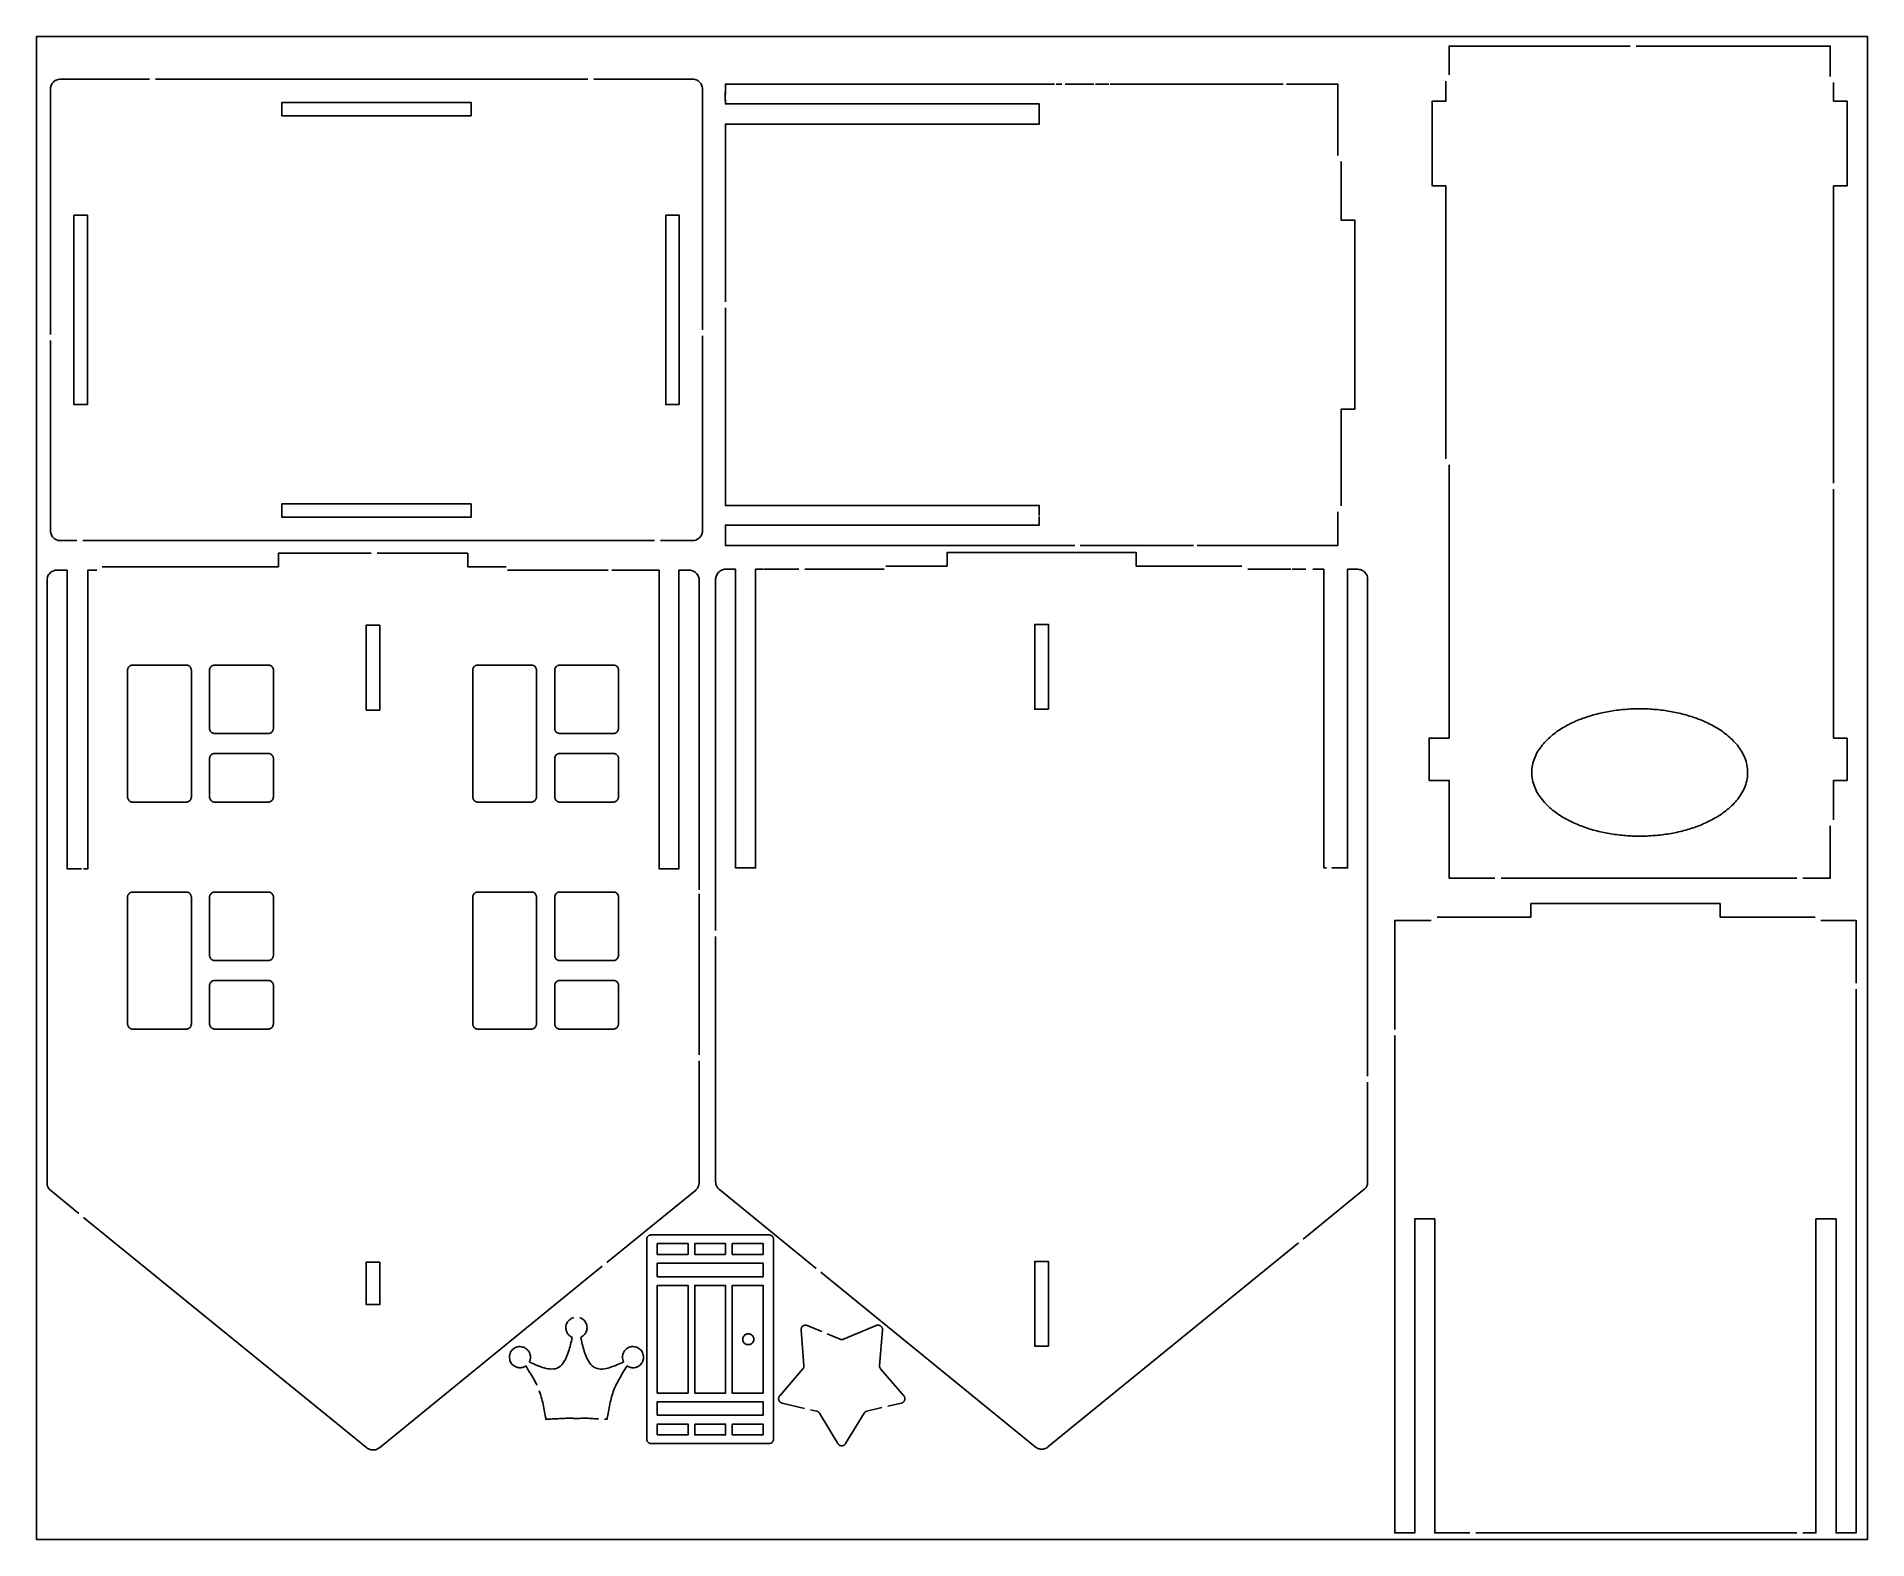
# Model space of a CAD drawing. Header units: millimetres. Extents: x 5 to 370, y 5 to 305.
import ezdxf

# ---------------------------------------------------------------- set-up
doc = ezdxf.new("R2010")
doc.units = ezdxf.units.MM
doc.layers.add('CUT', color=1, linetype='CONTINUOUS')

msp = doc.modelspace()

# ---------------------------------------------------------------- linework, layer by layer
at = {"layer": 'CUT'}
for points in [[(5, 5), (5, 304.6), (370.025, 304.6), (370.025, 5)], [(91.625, 288.775), (91.625, 291.475), (53.9, 291.475), (53.9, 288.775)], [(15.125, 268.975), (12.425, 268.975), (12.425, 231.25), (15.125, 231.25)], [(133.125, 231.25), (133.125, 268.975), (130.425, 268.975), (130.425, 231.25)], [(91.625, 211.475), (53.9, 211.475), (53.9, 208.775), (91.625, 208.775)], [(73.425, 170.325), (73.425, 187.275), (70.725, 187.275), (70.725, 170.325)], [(206.725, 170.5), (206.725, 187.425), (204.025, 187.425), (204.025, 170.5)], [(24.15, 179.3), (24.025, 179.3), (23.925, 179.275), (23.8, 179.25), (23.7, 179.225), (23.625, 179.15), (23.525, 179.1), (23.45, 179.025), (23.375, 178.95), (23.3, 178.875), (23.25, 178.775), (23.2, 178.675), (23.175, 178.575), (23.15, 178.45), (23.15, 178.35), (23.15, 178.3), (23.15, 153), (23.15, 152.9), (23.175, 152.775), (23.2, 152.675), (23.225, 152.575), (23.3, 152.475), (23.35, 152.4), (23.425, 152.3), (23.5, 152.225), (23.575, 152.175), (23.675, 152.125), (23.775, 152.075), (23.875, 152.025), (24, 152), (24.1, 152), (24.15, 152), (34.85, 152), (34.95, 152), (35.075, 152.025), (35.175, 152.05), (35.275, 152.1), (35.375, 152.15), (35.45, 152.2), (35.525, 152.275), (35.6, 152.35), (35.675, 152.45), (35.725, 152.55), (35.775, 152.65), (35.8, 152.75), (35.825, 152.85), (35.85, 152.975), (35.85, 153), (35.85, 178.3), (35.825, 178.425), (35.825, 178.525), (35.775, 178.65), (35.75, 178.75), (35.7, 178.825), (35.625, 178.925), (35.55, 179), (35.475, 179.075), (35.4, 179.15), (35.3, 179.2), (35.2, 179.25), (35.1, 179.275), (34.975, 179.3), (34.875, 179.3), (34.85, 179.3)], [(39.5, 178.3), (39.5, 166.65), (39.5, 166.55), (39.525, 166.425), (39.55, 166.325), (39.6, 166.225), (39.65, 166.125), (39.7, 166.05), (39.775, 165.95), (39.85, 165.875), (39.95, 165.825), (40.025, 165.775), (40.125, 165.725), (40.25, 165.7), (40.35, 165.675), (40.45, 165.65), (40.5, 165.65), (51.2, 165.65), (51.3, 165.675), (51.425, 165.675), (51.525, 165.7), (51.625, 165.75), (51.725, 165.8), (51.8, 165.875), (51.9, 165.95), (51.975, 166.025), (52.025, 166.1), (52.075, 166.2), (52.125, 166.3), (52.15, 166.4), (52.175, 166.5), (52.2, 166.625), (52.2, 166.65), (52.2, 178.3), (52.2, 178.425), (52.175, 178.525), (52.15, 178.65), (52.1, 178.75), (52.05, 178.825), (51.975, 178.925), (51.925, 179), (51.825, 179.075), (51.75, 179.15), (51.65, 179.2), (51.55, 179.25), (51.45, 179.275), (51.35, 179.3), (51.225, 179.3), (51.2, 179.3), (40.5, 179.3), (40.375, 179.3), (40.275, 179.275), (40.175, 179.25), (40.075, 179.225), (39.975, 179.15), (39.875, 179.1), (39.8, 179.025), (39.725, 178.95), (39.65, 178.875), (39.6, 178.775), (39.55, 178.675), (39.525, 178.575), (39.5, 178.45), (39.5, 178.35)], [(104.65, 153), (104.65, 178.3), (104.65, 178.425), (104.625, 178.525), (104.6, 178.65), (104.55, 178.75), (104.5, 178.825), (104.45, 178.925), (104.375, 179), (104.3, 179.075), (104.2, 179.15), (104.125, 179.2), (104.025, 179.25), (103.925, 179.275), (103.8, 179.3), (103.7, 179.3), (103.65, 179.3), (92.95, 179.3), (92.85, 179.3), (92.725, 179.275), (92.625, 179.25), (92.525, 179.225), (92.425, 179.15), (92.35, 179.1), (92.275, 179.025), (92.2, 178.95), (92.125, 178.875), (92.075, 178.775), (92.025, 178.675), (92, 178.575), (91.975, 178.45), (91.95, 178.35), (91.95, 178.3), (91.95, 153), (91.975, 152.9), (91.975, 152.775), (92.025, 152.675), (92.05, 152.575), (92.1, 152.475), (92.175, 152.4), (92.25, 152.3), (92.325, 152.225), (92.4, 152.175), (92.5, 152.125), (92.6, 152.075), (92.7, 152.025), (92.8, 152), (92.925, 152), (92.95, 152), (103.65, 152), (103.775, 152), (103.875, 152.025), (104, 152.05), (104.1, 152.1), (104.175, 152.15), (104.275, 152.2), (104.35, 152.275), (104.425, 152.35), (104.5, 152.45), (104.55, 152.55), (104.6, 152.65), (104.625, 152.75), (104.65, 152.85), (104.65, 152.975)], [(109.3, 165.65), (120.025, 165.65), (120.125, 165.675), (120.225, 165.675), (120.35, 165.7), (120.45, 165.75), (120.55, 165.8), (120.625, 165.875), (120.7, 165.95), (120.775, 166.025), (120.85, 166.1), (120.9, 166.2), (120.95, 166.3), (120.975, 166.4), (121, 166.5), (121.025, 166.625), (121.025, 166.65), (121.025, 178.3), (121, 178.425), (121, 178.525), (120.95, 178.65), (120.925, 178.75), (120.875, 178.825), (120.8, 178.925), (120.725, 179), (120.65, 179.075), (120.575, 179.15), (120.475, 179.2), (120.375, 179.25), (120.275, 179.275), (120.15, 179.3), (120.05, 179.3), (120.025, 179.3), (109.3, 179.3), (109.2, 179.3), (109.1, 179.275), (108.975, 179.25), (108.875, 179.225), (108.775, 179.15), (108.7, 179.1), (108.625, 179.025), (108.55, 178.95), (108.475, 178.875), (108.425, 178.775), (108.375, 178.675), (108.35, 178.575), (108.325, 178.45), (108.3, 178.35), (108.3, 178.3), (108.3, 166.65), (108.325, 166.55), (108.325, 166.425), (108.375, 166.325), (108.4, 166.225), (108.45, 166.125), (108.525, 166.05), (108.6, 165.95), (108.675, 165.875), (108.75, 165.825), (108.85, 165.775), (108.95, 165.725), (109.05, 165.7), (109.175, 165.675), (109.275, 165.65)], [(303.125, 157.9), (303.125, 157.525), (303.15, 157.15), (303.2, 156.775), (303.275, 156.4), (303.35, 156.05), (303.45, 155.675), (303.575, 155.325), (303.7, 154.975), (303.825, 154.65), (303.975, 154.325), (304.15, 154), (304.35, 153.675), (304.525, 153.35), (304.75, 153.05), (304.95, 152.75), (305.175, 152.475), (305.425, 152.175), (305.675, 151.9), (305.925, 151.625), (306.175, 151.375), (306.425, 151.125), (306.7, 150.875), (306.975, 150.625), (307.275, 150.4), (307.55, 150.175), (307.825, 149.975), (308.125, 149.75), (308.425, 149.55), (308.75, 149.35), (309.05, 149.15), (309.375, 148.95), (309.675, 148.775), (310, 148.6), (310.3, 148.425), (310.625, 148.25), (310.975, 148.1), (311.3, 147.925), (311.65, 147.775), (311.975, 147.625), (312.3, 147.5), (312.625, 147.35), (312.975, 147.225), (313.3, 147.1), (313.65, 146.975), (314, 146.85), (314.325, 146.75), (314.7, 146.625), (315.05, 146.525), (315.4, 146.425), (315.775, 146.325), (316.1, 146.25), (316.45, 146.15), (316.8, 146.075), (317.125, 146), (317.475, 145.925), (317.825, 145.85), (318.2, 145.775), (318.55, 145.725), (318.9, 145.65), (319.275, 145.6), (319.625, 145.55), (320, 145.5), (320.375, 145.45), (320.75, 145.4), (321.1, 145.375), (321.475, 145.325), (321.825, 145.3), (322.175, 145.275), (322.525, 145.25), (322.875, 145.25), (323.225, 145.225), (323.575, 145.225), (323.925, 145.2), (324.275, 145.2), (324.625, 145.2), (325, 145.2), (325.375, 145.2), (325.75, 145.225), (326.1, 145.225), (326.475, 145.25), (326.825, 145.275), (327.2, 145.3), (327.575, 145.325), (327.95, 145.35), (328.325, 145.375), (328.7, 145.425), (329.05, 145.475), (329.425, 145.525), (329.775, 145.575), (330.15, 145.625), (330.525, 145.675), (330.9, 145.75), (331.25, 145.825), (331.625, 145.875), (331.975, 145.95), (332.35, 146.05), (332.7, 146.125), (333.075, 146.225), (333.425, 146.3), (333.8, 146.4), (334.15, 146.5), (334.5, 146.6), (334.85, 146.725), (335.2, 146.85), (335.575, 146.95), (335.9, 147.075), (336.25, 147.2), (336.6, 147.35), (336.95, 147.475), (337.3, 147.625), (337.625, 147.775), (337.975, 147.925), (338.3, 148.1), (338.65, 148.25), (338.7, 148.3), (339.025, 148.45), (339.35, 148.625), (339.675, 148.825), (340, 149), (340.3, 149.2), (340.6, 149.4), (340.925, 149.6), (341.225, 149.825), (341.525, 150.025), (341.825, 150.25), (342.1, 150.5), (342.4, 150.725), (342.675, 150.975), (342.95, 151.225), (343.2, 151.475), (343.475, 151.75), (343.725, 152.025), (343.95, 152.3), (344.2, 152.6), (344.425, 152.9), (344.625, 153.2), (344.825, 153.525), (345.025, 153.825), (345.2, 154.15), (345.375, 154.5), (345.525, 154.825), (345.65, 155.175), (345.775, 155.525), (345.875, 155.9), (345.975, 156.25), (346.05, 156.625), (346.1, 157), (346.125, 157.375), (346.15, 157.725), (346.15, 157.9), (346.15, 158.275), (346.1, 158.65), (346.075, 159.025), (346, 159.375), (345.925, 159.75), (345.825, 160.125), (345.7, 160.475), (345.575, 160.8), (345.45, 161.15), (345.275, 161.475), (345.125, 161.8), (344.925, 162.125), (344.725, 162.425), (344.525, 162.75), (344.3, 163.025), (344.1, 163.325), (343.85, 163.6), (343.6, 163.875), (343.35, 164.15), (343.1, 164.425), (342.825, 164.675), (342.575, 164.9), (342.275, 165.15), (342, 165.4), (341.725, 165.6), (341.425, 165.825), (341.15, 166.05), (340.85, 166.25), (340.525, 166.45), (340.225, 166.65), (339.9, 166.85), (339.6, 167.025), (339.275, 167.2), (338.95, 167.375), (338.625, 167.525), (338.3, 167.7), (337.975, 167.85), (337.625, 168), (337.275, 168.175), (336.975, 168.3), (336.625, 168.425), (336.3, 168.55), (335.975, 168.7), (335.625, 168.8), (335.275, 168.925), (334.925, 169.05), (334.575, 169.15), (334.225, 169.25), (333.875, 169.375), (333.5, 169.475), (333.175, 169.55), (332.825, 169.65), (332.475, 169.725), (332.125, 169.8), (331.775, 169.875), (331.425, 169.95), (331.075, 170), (330.725, 170.075), (330.375, 170.125), (330, 170.2), (329.65, 170.25), (329.275, 170.3), (328.9, 170.35), (328.525, 170.375), (328.15, 170.425), (327.775, 170.45), (327.45, 170.475), (327.1, 170.5), (326.75, 170.525), (326.4, 170.55), (326.05, 170.55), (325.7, 170.575), (325.35, 170.575), (325, 170.6), (324.625, 170.6), (324.275, 170.6), (323.925, 170.575), (323.575, 170.575), (323.225, 170.55), (322.875, 170.55), (322.525, 170.525), (322.175, 170.5), (321.825, 170.475), (321.475, 170.45), (321.1, 170.425), (320.75, 170.375), (320.375, 170.35), (320, 170.3), (319.625, 170.25), (319.275, 170.2), (318.9, 170.125), (318.55, 170.075), (318.2, 170), (317.825, 169.95), (317.475, 169.875), (317.125, 169.8), (316.8, 169.725), (316.45, 169.65), (316.1, 169.55), (315.775, 169.475), (315.4, 169.375), (315.05, 169.25), (314.7, 169.15), (314.325, 169.05), (314, 168.925), (313.65, 168.8), (313.3, 168.7), (312.975, 168.55), (312.625, 168.425), (312.3, 168.3), (311.975, 168.175), (311.65, 168), (311.3, 167.85), (310.975, 167.7), (310.625, 167.525), (310.3, 167.375), (310, 167.2), (309.675, 167.025), (309.375, 166.85), (309.05, 166.65), (308.75, 166.45), (308.425, 166.25), (308.125, 166.05), (307.825, 165.825), (307.55, 165.6), (307.275, 165.4), (306.975, 165.15), (306.7, 164.9), (306.425, 164.675), (306.175, 164.425), (305.925, 164.15), (305.675, 163.875), (305.425, 163.6), (305.175, 163.325), (304.95, 163.025), (304.75, 162.75), (304.525, 162.425), (304.35, 162.125), (304.15, 161.8), (303.975, 161.475), (303.825, 161.15), (303.7, 160.8), (303.575, 160.475), (303.45, 160.125), (303.35, 159.75), (303.275, 159.375), (303.2, 159.025), (303.15, 158.65), (303.125, 158.275)], [(40.5, 161.675), (40.375, 161.675), (40.275, 161.65), (40.175, 161.625), (40.075, 161.6), (39.975, 161.525), (39.875, 161.475), (39.8, 161.4), (39.725, 161.325), (39.65, 161.25), (39.6, 161.15), (39.55, 161.05), (39.525, 160.95), (39.5, 160.825), (39.5, 160.725), (39.5, 160.675), (39.5, 153), (39.5, 152.9), (39.525, 152.775), (39.55, 152.675), (39.6, 152.575), (39.65, 152.475), (39.7, 152.4), (39.775, 152.3), (39.85, 152.225), (39.95, 152.175), (40.025, 152.125), (40.125, 152.075), (40.25, 152.025), (40.35, 152), (40.45, 152), (40.5, 152), (51.2, 152), (51.3, 152), (51.425, 152.025), (51.525, 152.05), (51.625, 152.1), (51.725, 152.15), (51.8, 152.2), (51.9, 152.275), (51.975, 152.35), (52.025, 152.45), (52.075, 152.55), (52.125, 152.65), (52.15, 152.75), (52.175, 152.85), (52.2, 152.975), (52.2, 153), (52.2, 160.675), (52.2, 160.8), (52.175, 160.9), (52.15, 161.025), (52.1, 161.125), (52.05, 161.2), (51.975, 161.3), (51.925, 161.375), (51.825, 161.45), (51.75, 161.525), (51.65, 161.575), (51.55, 161.625), (51.45, 161.65), (51.35, 161.675), (51.225, 161.675), (51.2, 161.675)], [(109.3, 152), (120.025, 152), (120.125, 152), (120.225, 152.025), (120.35, 152.05), (120.45, 152.1), (120.55, 152.15), (120.625, 152.2), (120.7, 152.275), (120.775, 152.35), (120.85, 152.45), (120.9, 152.55), (120.95, 152.65), (120.975, 152.75), (121, 152.85), (121.025, 152.975), (121.025, 153), (121.025, 160.675), (121, 160.8), (121, 160.9), (120.95, 161.025), (120.925, 161.125), (120.875, 161.2), (120.8, 161.3), (120.725, 161.375), (120.65, 161.45), (120.575, 161.525), (120.475, 161.575), (120.375, 161.625), (120.275, 161.65), (120.15, 161.675), (120.05, 161.675), (120.025, 161.675), (109.3, 161.675), (109.2, 161.675), (109.1, 161.65), (108.975, 161.625), (108.875, 161.6), (108.775, 161.525), (108.7, 161.475), (108.625, 161.4), (108.55, 161.325), (108.475, 161.25), (108.425, 161.15), (108.375, 161.05), (108.35, 160.95), (108.325, 160.825), (108.3, 160.725), (108.3, 160.675), (108.3, 153), (108.325, 152.9), (108.325, 152.775), (108.375, 152.675), (108.4, 152.575), (108.45, 152.475), (108.525, 152.4), (108.6, 152.3), (108.675, 152.225), (108.75, 152.175), (108.85, 152.125), (108.95, 152.075), (109.05, 152.025), (109.175, 152), (109.275, 152)], [(35.85, 133.05), (35.825, 133.175), (35.825, 133.275), (35.775, 133.4), (35.75, 133.5), (35.7, 133.575), (35.625, 133.675), (35.55, 133.75), (35.475, 133.825), (35.4, 133.9), (35.3, 133.95), (35.2, 134), (35.1, 134.025), (34.975, 134.05), (34.875, 134.05), (34.85, 134.05), (24.15, 134.05), (24.025, 134.05), (23.925, 134.025), (23.8, 134), (23.7, 133.95), (23.625, 133.9), (23.525, 133.85), (23.45, 133.775), (23.375, 133.7), (23.3, 133.6), (23.25, 133.525), (23.2, 133.425), (23.175, 133.325), (23.15, 133.2), (23.15, 133.1), (23.15, 133.05), (23.15, 107.75), (23.15, 107.625), (23.175, 107.525), (23.2, 107.425), (23.225, 107.325), (23.3, 107.225), (23.35, 107.125), (23.425, 107.05), (23.5, 106.975), (23.575, 106.925), (23.675, 106.85), (23.775, 106.825), (23.875, 106.775), (24, 106.75), (24.1, 106.75), (24.15, 106.75), (34.85, 106.75), (34.95, 106.75), (35.075, 106.775), (35.175, 106.8), (35.275, 106.85), (35.375, 106.9), (35.45, 106.95), (35.525, 107.025), (35.6, 107.1), (35.675, 107.2), (35.725, 107.3), (35.775, 107.4), (35.8, 107.5), (35.825, 107.6), (35.85, 107.725), (35.85, 107.75)], [(40.5, 134.05), (40.375, 134.05), (40.275, 134.025), (40.175, 134), (40.075, 133.95), (39.975, 133.9), (39.875, 133.85), (39.8, 133.775), (39.725, 133.7), (39.65, 133.6), (39.6, 133.525), (39.55, 133.425), (39.525, 133.325), (39.5, 133.2), (39.5, 133.1), (39.5, 133.05), (39.5, 121.4), (39.5, 121.3), (39.525, 121.175), (39.55, 121.075), (39.6, 120.975), (39.65, 120.875), (39.7, 120.8), (39.775, 120.7), (39.85, 120.625), (39.95, 120.575), (40.025, 120.525), (40.125, 120.475), (40.25, 120.425), (40.35, 120.425), (40.45, 120.4), (40.5, 120.4), (51.2, 120.4), (51.3, 120.4), (51.425, 120.425), (51.525, 120.45), (51.625, 120.5), (51.725, 120.55), (51.8, 120.625), (51.9, 120.675), (51.975, 120.775), (52.025, 120.85), (52.075, 120.95), (52.125, 121.05), (52.15, 121.15), (52.175, 121.25), (52.2, 121.375), (52.2, 121.4), (52.2, 133.05), (52.2, 133.175), (52.175, 133.275), (52.15, 133.4), (52.1, 133.5), (52.05, 133.575), (51.975, 133.675), (51.925, 133.75), (51.825, 133.825), (51.75, 133.9), (51.65, 133.95), (51.55, 134), (51.45, 134.025), (51.35, 134.05), (51.225, 134.05), (51.2, 134.05)], [(91.95, 107.75), (91.975, 107.625), (91.975, 107.525), (92.025, 107.425), (92.05, 107.325), (92.1, 107.225), (92.175, 107.125), (92.25, 107.05), (92.325, 106.975), (92.4, 106.925), (92.5, 106.85), (92.6, 106.825), (92.7, 106.775), (92.8, 106.75), (92.925, 106.75), (92.95, 106.75), (103.65, 106.75), (103.775, 106.75), (103.875, 106.775), (104, 106.8), (104.1, 106.85), (104.175, 106.9), (104.275, 106.95), (104.35, 107.025), (104.425, 107.1), (104.5, 107.2), (104.55, 107.3), (104.6, 107.4), (104.625, 107.5), (104.65, 107.6), (104.65, 107.725), (104.65, 107.75), (104.65, 133.05), (104.65, 133.175), (104.625, 133.275), (104.6, 133.4), (104.55, 133.5), (104.5, 133.575), (104.45, 133.675), (104.375, 133.75), (104.3, 133.825), (104.2, 133.9), (104.125, 133.95), (104.025, 134), (103.925, 134.025), (103.8, 134.05), (103.7, 134.05), (103.65, 134.05), (92.95, 134.05), (92.85, 134.05), (92.725, 134.025), (92.625, 134), (92.525, 133.95), (92.425, 133.9), (92.35, 133.85), (92.275, 133.775), (92.2, 133.7), (92.125, 133.6), (92.075, 133.525), (92.025, 133.425), (92, 133.325), (91.975, 133.2), (91.95, 133.1), (91.95, 133.05)], [(109.3, 120.4), (120.025, 120.4), (120.125, 120.4), (120.225, 120.425), (120.35, 120.45), (120.45, 120.5), (120.55, 120.55), (120.625, 120.625), (120.7, 120.675), (120.775, 120.775), (120.85, 120.85), (120.9, 120.95), (120.95, 121.05), (120.975, 121.15), (121, 121.25), (121.025, 121.375), (121.025, 121.4), (121.025, 133.05), (121, 133.175), (121, 133.275), (120.95, 133.4), (120.925, 133.5), (120.875, 133.575), (120.8, 133.675), (120.725, 133.75), (120.65, 133.825), (120.575, 133.9), (120.475, 133.95), (120.375, 134), (120.275, 134.025), (120.15, 134.05), (120.05, 134.05), (120.025, 134.05), (109.3, 134.05), (109.2, 134.05), (109.1, 134.025), (108.975, 134), (108.875, 133.95), (108.775, 133.9), (108.7, 133.85), (108.625, 133.775), (108.55, 133.7), (108.475, 133.6), (108.425, 133.525), (108.375, 133.425), (108.35, 133.325), (108.325, 133.2), (108.3, 133.1), (108.3, 133.05), (108.3, 121.4), (108.325, 121.3), (108.325, 121.175), (108.375, 121.075), (108.4, 120.975), (108.45, 120.875), (108.525, 120.8), (108.6, 120.7), (108.675, 120.625), (108.75, 120.575), (108.85, 120.525), (108.95, 120.475), (109.05, 120.425), (109.175, 120.425), (109.275, 120.4)], [(40.5, 116.425), (40.375, 116.425), (40.275, 116.4), (40.175, 116.375), (40.075, 116.325), (39.975, 116.275), (39.875, 116.225), (39.8, 116.15), (39.725, 116.075), (39.65, 115.975), (39.6, 115.9), (39.55, 115.8), (39.525, 115.7), (39.5, 115.575), (39.5, 115.475), (39.5, 115.425), (39.5, 107.75), (39.5, 107.625), (39.525, 107.525), (39.55, 107.425), (39.6, 107.325), (39.65, 107.225), (39.7, 107.125), (39.775, 107.05), (39.85, 106.975), (39.95, 106.925), (40.025, 106.85), (40.125, 106.825), (40.25, 106.775), (40.35, 106.75), (40.45, 106.75), (40.5, 106.75), (51.2, 106.75), (51.3, 106.75), (51.425, 106.775), (51.525, 106.8), (51.625, 106.85), (51.725, 106.9), (51.8, 106.95), (51.9, 107.025), (51.975, 107.1), (52.025, 107.2), (52.075, 107.3), (52.125, 107.4), (52.15, 107.5), (52.175, 107.6), (52.2, 107.725), (52.2, 107.75), (52.2, 115.425), (52.2, 115.55), (52.175, 115.65), (52.15, 115.775), (52.1, 115.875), (52.05, 115.95), (51.975, 116.05), (51.925, 116.125), (51.825, 116.2), (51.75, 116.275), (51.65, 116.325), (51.55, 116.375), (51.45, 116.4), (51.35, 116.425), (51.225, 116.425), (51.2, 116.425)], [(108.3, 107.75), (108.325, 107.625), (108.325, 107.525), (108.375, 107.425), (108.4, 107.325), (108.45, 107.225), (108.525, 107.125), (108.6, 107.05), (108.675, 106.975), (108.75, 106.925), (108.85, 106.85), (108.95, 106.825), (109.05, 106.775), (109.175, 106.75), (109.275, 106.75), (109.3, 106.75), (120.025, 106.75), (120.125, 106.75), (120.225, 106.775), (120.35, 106.8), (120.45, 106.85), (120.55, 106.9), (120.625, 106.95), (120.7, 107.025), (120.775, 107.1), (120.85, 107.2), (120.9, 107.3), (120.95, 107.4), (120.975, 107.5), (121, 107.6), (121.025, 107.725), (121.025, 107.75), (121.025, 115.425), (121, 115.55), (121, 115.65), (120.95, 115.775), (120.925, 115.875), (120.875, 115.95), (120.8, 116.05), (120.725, 116.125), (120.65, 116.2), (120.575, 116.275), (120.475, 116.325), (120.375, 116.375), (120.275, 116.4), (120.15, 116.425), (120.05, 116.425), (120.025, 116.425), (109.3, 116.425), (109.2, 116.425), (109.1, 116.4), (108.975, 116.375), (108.875, 116.325), (108.775, 116.275), (108.7, 116.225), (108.625, 116.15), (108.55, 116.075), (108.475, 115.975), (108.425, 115.9), (108.375, 115.8), (108.35, 115.7), (108.325, 115.575), (108.3, 115.475), (108.3, 115.425)], [(127.55, 65.7), (127.45, 65.7), (127.35, 65.675), (127.25, 65.65), (127.15, 65.625), (127.075, 65.575), (127, 65.525), (126.925, 65.45), (126.85, 65.375), (126.8, 65.3), (126.75, 65.225), (126.7, 65.125), (126.675, 65.025), (126.65, 64.95), (126.65, 64.825), (126.65, 64.8), (126.65, 25), (126.65, 24.9), (126.675, 24.8), (126.7, 24.7), (126.725, 24.6), (126.775, 24.525), (126.85, 24.45), (126.9, 24.375), (126.975, 24.3), (127.05, 24.25), (127.125, 24.2), (127.225, 24.15), (127.325, 24.125), (127.425, 24.1), (127.525, 24.1), (127.55, 24.1), (151.05, 24.1), (151.15, 24.1), (151.25, 24.125), (151.35, 24.15), (151.425, 24.175), (151.525, 24.225), (151.6, 24.275), (151.675, 24.35), (151.75, 24.425), (151.8, 24.5), (151.85, 24.575), (151.875, 24.675), (151.925, 24.75), (151.925, 24.85), (151.95, 24.95), (151.95, 25), (151.95, 64.8), (151.95, 64.9), (151.925, 65), (151.9, 65.1), (151.85, 65.2), (151.8, 65.275), (151.75, 65.35), (151.7, 65.425), (151.625, 65.5), (151.55, 65.55), (151.45, 65.6), (151.375, 65.65), (151.275, 65.675), (151.175, 65.7), (151.075, 65.7), (151.05, 65.7)], [(134.9, 61.8), (134.9, 63.975), (128.75, 63.975), (128.75, 61.8)], [(142.375, 61.8), (142.375, 63.975), (136.225, 63.975), (136.225, 61.8)], [(149.85, 61.8), (149.85, 63.975), (143.7, 63.975), (143.7, 61.8)], [(73.425, 60.275), (70.725, 60.275), (70.725, 51.8), (73.425, 51.8)], [(149.85, 57.362), (149.85, 60.063), (128.75, 60.063), (128.75, 57.362)], [(206.725, 43.5), (206.725, 60.425), (204.025, 60.425), (204.025, 43.5)], [(128.75, 34.175), (134.9, 34.175), (134.9, 55.625), (128.75, 55.625)], [(136.225, 34.175), (142.375, 34.175), (142.375, 55.625), (136.225, 55.625)], [(149.85, 34.175), (149.85, 55.625), (143.7, 55.625), (143.7, 34.175)], [(146.9, 43.825), (147.025, 43.825), (147.15, 43.85), (147.275, 43.875), (147.375, 43.925), (147.5, 43.975), (147.6, 44.05), (147.675, 44.125), (147.75, 44.2), (147.825, 44.3), (147.9, 44.4), (147.95, 44.5), (147.975, 44.625), (148, 44.75), (148.025, 44.875), (148.025, 44.9), (148, 45.025), (148, 45.15), (147.95, 45.25), (147.9, 45.375), (147.85, 45.475), (147.775, 45.575), (147.7, 45.65), (147.625, 45.725), (147.525, 45.8), (147.425, 45.875), (147.3, 45.925), (147.2, 45.95), (147.075, 45.975), (146.95, 45.975), (146.9, 45.975), (146.775, 45.975), (146.65, 45.95), (146.55, 45.925), (146.425, 45.875), (146.325, 45.825), (146.225, 45.75), (146.125, 45.675), (146.05, 45.6), (145.975, 45.5), (145.925, 45.4), (145.875, 45.3), (145.825, 45.175), (145.8, 45.05), (145.8, 44.925), (145.8, 44.9), (145.8, 44.775), (145.825, 44.65), (145.85, 44.55), (145.9, 44.425), (145.95, 44.325), (146.025, 44.225), (146.1, 44.15), (146.2, 44.075), (146.3, 44), (146.4, 43.925), (146.5, 43.875), (146.625, 43.85), (146.75, 43.825), (146.875, 43.825)], [(128.75, 29.737), (149.85, 29.737), (149.85, 32.437), (128.75, 32.437)], [(128.75, 25.825), (134.9, 25.825), (134.9, 28), (128.75, 28)], [(136.225, 28), (136.225, 25.825), (142.375, 25.825), (142.375, 28)], [(143.7, 28), (143.7, 25.825), (149.85, 25.825), (149.85, 28)]]:
    msp.add_lwpolyline(points, close=True, dxfattribs=at)
for points in [[(286.625, 296.95), (286.625, 302.725), (322.7, 302.725)], [(323.9, 302.725), (362.625, 302.725), (362.625, 296.625)], [(27.525, 296.125), (9.775, 296.125), (9.55, 296.1), (9.325, 296.075), (9.1, 296), (8.9, 295.925), (8.725, 295.825), (8.525, 295.7), (8.375, 295.55), (8.225, 295.4), (8.1, 295.225), (7.975, 295.05), (7.9, 294.85), (7.825, 294.625), (7.775, 294.425), (7.775, 294.175), (7.775, 294.125), (7.775, 245.225)], [(114.925, 296.125), (28.725, 296.125)], [(137.775, 246.125), (137.775, 294.125), (137.75, 294.35), (137.7, 294.575), (137.65, 294.775), (137.575, 294.975), (137.475, 295.175), (137.35, 295.35), (137.2, 295.5), (137.05, 295.65), (136.875, 295.775), (136.675, 295.9), (136.475, 295.975), (136.275, 296.05), (136.05, 296.1), (135.825, 296.125), (135.775, 296.125), (116.125, 296.125)], [(285.975, 220.425), (285.975, 274.825), (283.275, 274.825), (283.275, 291.75), (285.975, 291.75), (285.975, 295.75)], [(142.3, 291.8), (142.3, 293.55)], [(142.325, 293.15), (142.325, 295.15), (142.675, 295.15), (143.05, 295.15), (143.4, 295.15), (143.775, 295.15), (144.15, 295.15), (144.5, 295.15), (144.875, 295.15), (145.225, 295.15), (145.6, 295.15), (145.975, 295.15), (146.325, 295.15), (146.7, 295.15), (147.075, 295.15), (147.425, 295.15), (147.8, 295.15), (148.15, 295.15), (148.525, 295.15), (148.9, 295.15), (149.25, 295.15), (149.625, 295.15), (149.975, 295.15), (150.35, 295.15), (150.725, 295.15), (151.075, 295.15), (151.45, 295.15), (151.825, 295.15), (152.175, 295.15), (152.55, 295.15), (152.9, 295.15), (153.275, 295.15), (153.65, 295.15), (154, 295.15), (154.375, 295.15), (154.75, 295.15), (155.1, 295.15), (155.475, 295.15), (155.85, 295.15), (156.2, 295.15), (156.575, 295.15), (156.925, 295.15), (157.3, 295.15), (157.675, 295.15), (158.025, 295.15), (158.4, 295.15), (158.775, 295.15), (159.125, 295.15), (159.5, 295.15), (159.875, 295.15), (160.225, 295.15), (160.6, 295.15), (160.975, 295.15), (161.325, 295.15), (161.7, 295.15), (162.075, 295.15), (162.425, 295.15), (162.8, 295.15), (163.15, 295.15), (163.525, 295.15), (163.9, 295.15), (164.25, 295.15), (164.625, 295.15), (165, 295.15), (165.35, 295.15), (165.725, 295.15), (166.1, 295.15), (166.45, 295.15), (166.825, 295.15), (167.2, 295.15), (167.55, 295.15), (167.925, 295.15), (168.3, 295.15), (168.65, 295.15), (169.025, 295.15), (169.4, 295.15), (169.75, 295.15), (170.125, 295.15), (170.5, 295.15), (170.85, 295.15), (171.225, 295.15), (171.6, 295.15), (171.95, 295.15), (172.325, 295.15), (172.7, 295.15), (173.05, 295.15), (173.425, 295.15), (173.8, 295.15), (174.15, 295.15), (174.525, 295.15), (174.875, 295.15), (175.25, 295.15), (175.625, 295.15), (175.975, 295.15), (176.35, 295.15), (176.725, 295.15), (177.075, 295.15), (177.45, 295.15), (177.825, 295.15), (178.175, 295.15), (178.55, 295.15), (178.925, 295.15), (179.275, 295.15), (179.65, 295.15), (180.025, 295.15), (180.375, 295.15), (180.75, 295.15), (181.1, 295.15), (181.475, 295.15), (181.85, 295.15), (182.2, 295.15), (182.575, 295.15), (182.95, 295.15), (183.3, 295.15), (183.675, 295.15), (184.05, 295.15), (184.4, 295.15), (184.775, 295.15), (185.125, 295.15), (185.5, 295.15), (185.875, 295.15), (186.225, 295.15), (186.6, 295.15), (186.975, 295.15), (187.325, 295.15), (187.7, 295.15), (188.075, 295.15), (188.425, 295.15), (188.8, 295.15), (189.15, 295.15), (189.525, 295.15), (189.9, 295.15), (190.25, 295.15), (190.625, 295.15), (190.975, 295.15), (191.35, 295.15), (191.725, 295.15), (192.075, 295.15), (192.45, 295.15), (192.8, 295.15), (193.175, 295.15), (193.55, 295.15), (193.9, 295.15), (194.275, 295.15), (194.625, 295.15), (195, 295.15), (195.375, 295.15), (195.725, 295.15), (196.1, 295.15), (196.45, 295.15), (196.825, 295.15), (197.175, 295.15), (197.55, 295.15), (197.925, 295.15), (198.275, 295.15), (198.65, 295.15), (199, 295.15), (199.375, 295.15), (199.725, 295.15), (200.1, 295.15), (200.475, 295.15), (200.825, 295.15), (201.2, 295.15), (201.55, 295.15), (201.925, 295.15), (202.275, 295.15), (202.65, 295.15), (203, 295.15), (203.375, 295.15), (203.725, 295.15), (204.1, 295.15), (204.475, 295.15), (204.825, 295.15), (205.2, 295.15), (205.55, 295.15), (205.925, 295.15), (206.275, 295.15), (206.65, 295.15), (207, 295.15), (207.375, 295.15), (207.725, 295.15), (207.95, 295.15)], [(208.25, 295.15), (208.45, 295.15), (208.825, 295.15), (209.175, 295.15), (209.4, 295.15)], [(210.05, 295.15), (210.275, 295.15), (210.625, 295.15), (211, 295.15), (211.35, 295.15), (211.725, 295.15), (212.075, 295.15), (212.45, 295.15), (212.8, 295.15), (213.15, 295.15), (213.525, 295.15), (213.875, 295.15), (214.25, 295.15), (214.6, 295.15), (214.975, 295.15), (215.325, 295.15), (215.7, 295.15), (215.8, 295.15)], [(216.1, 295.15), (216.4, 295.15), (216.775, 295.15), (217.125, 295.15), (217.5, 295.15), (217.85, 295.15), (218.2, 295.15), (218.575, 295.15), (218.775, 295.15)], [(219.075, 295.15), (219.3, 295.15), (219.65, 295.15), (220, 295.15), (220.375, 295.15), (220.725, 295.15), (221.1, 295.15), (221.45, 295.15), (221.8, 295.15), (222.175, 295.15), (222.525, 295.15), (222.875, 295.15), (223.25, 295.15), (223.6, 295.15), (223.975, 295.15), (224.325, 295.15), (224.675, 295.15), (225.05, 295.15), (225.4, 295.15), (225.75, 295.15), (226.125, 295.15), (226.475, 295.15), (226.825, 295.15), (227.2, 295.15), (227.55, 295.15), (227.9, 295.15), (228.25, 295.15), (228.625, 295.15), (228.975, 295.15), (229.325, 295.15), (229.7, 295.15), (230.05, 295.15), (230.4, 295.15), (230.75, 295.15), (231.125, 295.15), (231.475, 295.15), (231.825, 295.15), (232.175, 295.15), (232.55, 295.15), (232.9, 295.15), (233.25, 295.15), (233.6, 295.15), (233.975, 295.15), (234.325, 295.15), (234.675, 295.15), (235.025, 295.15), (235.375, 295.15), (235.75, 295.15), (236.1, 295.15), (236.45, 295.15), (236.8, 295.15), (237.15, 295.15), (237.525, 295.15), (237.875, 295.15), (238.225, 295.15), (238.575, 295.15), (238.925, 295.15), (239.275, 295.15), (239.625, 295.15), (240, 295.15), (240.35, 295.15), (240.7, 295.15), (241.05, 295.15), (241.4, 295.15), (241.75, 295.15), (242.1, 295.15), (242.45, 295.15), (242.825, 295.15), (243.175, 295.15), (243.525, 295.15), (243.875, 295.15), (244.225, 295.15), (244.575, 295.15), (244.925, 295.15), (245.275, 295.15), (245.625, 295.15), (245.975, 295.15), (246.325, 295.15), (246.675, 295.15), (247.025, 295.15), (247.375, 295.15), (247.725, 295.15), (248.075, 295.15), (248.425, 295.15), (248.775, 295.15), (249.125, 295.15), (249.475, 295.15), (249.825, 295.15), (250.175, 295.15), (250.525, 295.15), (250.875, 295.15), (251.225, 295.15), (251.575, 295.15), (251.925, 295.15), (252.275, 295.15), (252.625, 295.15), (252.975, 295.15), (253.325, 295.15), (253.525, 295.15)], [(254.225, 295.15), (254.35, 295.15), (254.7, 295.15), (255.05, 295.15), (255.4, 295.15), (255.75, 295.15), (256.1, 295.15), (256.45, 295.15), (256.775, 295.15), (257.125, 295.15), (257.475, 295.15), (257.825, 295.15), (258.175, 295.15), (258.525, 295.15), (258.85, 295.15), (259.2, 295.15), (259.55, 295.15), (259.9, 295.15), (260.25, 295.15), (260.575, 295.15), (260.925, 295.15), (261.275, 295.15), (261.625, 295.15), (261.95, 295.15), (262.3, 295.15), (262.65, 295.15), (263, 295.15), (263.325, 295.15), (263.675, 295.15), (264.025, 295.15), (264.375, 295.15), (264.45, 295.15), (264.45, 280.9)], [(363.275, 295.425), (363.275, 291.75), (365.975, 291.75), (365.975, 274.825), (363.275, 274.825), (363.275, 215.575)], [(204.9, 289.313), (204.9, 291.174), (142.325, 291.174), (142.325, 292.012)], [(204.9, 288.1), (204.9, 289.525)], [(142.325, 251.725), (142.325, 287.15), (204.9, 287.15), (204.9, 288.175)], [(265.1, 279.7), (265.1, 268.025), (267.8, 268.025), (267.8, 230.3), (265.1, 230.3), (265.1, 211.05)], [(204.9, 210.45), (204.9, 211.15), (142.325, 211.15), (142.325, 250.525)], [(129.425, 204.125), (135.775, 204.125), (136, 204.125), (136.2, 204.175), (136.425, 204.225), (136.625, 204.325), (136.8, 204.425), (137, 204.55), (137.15, 204.675), (137.3, 204.85), (137.425, 205.025), (137.55, 205.2), (137.625, 205.4), (137.7, 205.6), (137.75, 205.825), (137.75, 206.05), (137.775, 206.125), (137.775, 244.925)], [(7.775, 244.025), (7.775, 206.125), (7.775, 205.9), (7.825, 205.675), (7.875, 205.475), (7.95, 205.25), (8.05, 205.075), (8.175, 204.9), (8.325, 204.725), (8.475, 204.575), (8.65, 204.45), (8.85, 204.35), (9.05, 204.25), (9.25, 204.175), (9.475, 204.15), (9.7, 204.125), (9.775, 204.125), (13.025, 204.125)], [(295.775, 136.85), (286.625, 136.85), (286.625, 156.3), (282.625, 156.3), (282.625, 164.75), (286.625, 164.75), (286.625, 219.225)], [(363.275, 214.375), (363.275, 164.75), (365.975, 164.75), (365.975, 156.3), (363.275, 156.3), (363.275, 148.45)], [(142.325, 206.225), (142.325, 207.232), (204.9, 207.232), (204.9, 208.925)], [(204.9, 210.525), (204.9, 209.1)], [(264.45, 209.85), (264.45, 203.15), (264.1, 203.15), (263.775, 203.15), (263.425, 203.15), (263.075, 203.15), (262.725, 203.15), (262.4, 203.15), (262.05, 203.15), (261.7, 203.15), (261.35, 203.15), (261.025, 203.15), (260.675, 203.15), (260.325, 203.15), (259.975, 203.15), (259.65, 203.15), (259.3, 203.15), (258.95, 203.15), (258.6, 203.15), (258.25, 203.15), (257.925, 203.15), (257.575, 203.15), (257.225, 203.15), (256.875, 203.15), (256.525, 203.15), (256.175, 203.15), (255.825, 203.15), (255.5, 203.15), (255.15, 203.15), (254.8, 203.15), (254.45, 203.15), (254.1, 203.15), (253.75, 203.15), (253.4, 203.15), (253.05, 203.15), (252.7, 203.15), (252.35, 203.15), (252.025, 203.15), (251.675, 203.15), (251.325, 203.15), (250.975, 203.15), (250.625, 203.15), (250.275, 203.15), (249.925, 203.15), (249.575, 203.15), (249.225, 203.15), (248.875, 203.15), (248.525, 203.15), (248.175, 203.15), (247.825, 203.15), (247.475, 203.15), (247.125, 203.15), (246.775, 203.15), (246.425, 203.15), (246.075, 203.15), (245.725, 203.15), (245.375, 203.15), (245.025, 203.15), (244.675, 203.15), (244.3, 203.15), (243.95, 203.15), (243.6, 203.15), (243.25, 203.15), (242.9, 203.15), (242.55, 203.15), (242.2, 203.15), (241.85, 203.15), (241.5, 203.15), (241.15, 203.15), (240.775, 203.15), (240.425, 203.15), (240.075, 203.15), (239.725, 203.15), (239.375, 203.15), (239.025, 203.15), (238.675, 203.15), (238.325, 203.15), (237.95, 203.15), (237.6, 203.15), (237.25, 203.15), (236.9, 203.15), (236.55, 203.15), (236.4, 203.15)], [(142.325, 204.6), (142.325, 206.15)], [(212.025, 203.15), (211.8, 203.15), (211.45, 203.15), (211.075, 203.15), (210.725, 203.15), (210.35, 203.15), (210, 203.15), (209.625, 203.15), (209.275, 203.15), (208.9, 203.15), (208.55, 203.15), (208.175, 203.15), (207.825, 203.15), (207.45, 203.15), (207.1, 203.15), (206.725, 203.15), (206.375, 203.15), (206, 203.15), (205.65, 203.15), (205.275, 203.15), (204.925, 203.15), (204.55, 203.15), (204.2, 203.15), (203.825, 203.15), (203.475, 203.15), (203.1, 203.15), (202.75, 203.15), (202.375, 203.15), (202.025, 203.15), (201.65, 203.15), (201.275, 203.15), (200.925, 203.15), (200.55, 203.15), (200.2, 203.15), (199.825, 203.15), (199.475, 203.15), (199.1, 203.15), (198.75, 203.15), (198.375, 203.15), (198, 203.15), (197.65, 203.15), (197.275, 203.15), (196.925, 203.15), (196.55, 203.15), (196.175, 203.15), (195.825, 203.15), (195.45, 203.15), (195.1, 203.15), (194.725, 203.15), (194.375, 203.15), (194, 203.15), (193.625, 203.15), (193.275, 203.15), (192.9, 203.15), (192.55, 203.15), (192.175, 203.15), (191.8, 203.15), (191.45, 203.15), (191.075, 203.15), (190.725, 203.15), (190.35, 203.15), (189.975, 203.15), (189.625, 203.15), (189.25, 203.15), (188.875, 203.15), (188.525, 203.15), (188.15, 203.15), (187.8, 203.15), (187.425, 203.15), (187.05, 203.15), (186.7, 203.15), (186.325, 203.15), (185.975, 203.15), (185.6, 203.15), (185.225, 203.15), (184.875, 203.15), (184.5, 203.15), (184.125, 203.15), (183.775, 203.15), (183.4, 203.15), (183.025, 203.15), (182.675, 203.15), (182.3, 203.15), (181.95, 203.15), (181.575, 203.15), (181.2, 203.15), (180.85, 203.15), (180.475, 203.15), (180.1, 203.15), (179.75, 203.15), (179.375, 203.15), (179, 203.15), (178.65, 203.15), (178.275, 203.15), (177.9, 203.15), (177.55, 203.15), (177.175, 203.15), (176.825, 203.15), (176.45, 203.15), (176.075, 203.15), (175.725, 203.15), (175.35, 203.15), (174.975, 203.15), (174.625, 203.15), (174.25, 203.15), (173.875, 203.15), (173.525, 203.15), (173.15, 203.15), (172.775, 203.15), (172.425, 203.15), (172.05, 203.15), (171.675, 203.15), (171.325, 203.15), (170.95, 203.15), (170.575, 203.15), (170.225, 203.15), (169.85, 203.15), (169.475, 203.15), (169.125, 203.15), (168.75, 203.15), (168.375, 203.15), (168.025, 203.15), (167.65, 203.15), (167.275, 203.15), (166.925, 203.15), (166.55, 203.15), (166.175, 203.15), (165.825, 203.15), (165.45, 203.15), (165.1, 203.15), (164.725, 203.15), (164.35, 203.15), (164, 203.15), (163.625, 203.15), (163.25, 203.15), (162.9, 203.15), (162.525, 203.15), (162.15, 203.15), (161.8, 203.15), (161.425, 203.15), (161.05, 203.15), (160.7, 203.15), (160.325, 203.15), (159.95, 203.15), (159.6, 203.15), (159.225, 203.15), (158.85, 203.15), (158.5, 203.15), (158.125, 203.15), (157.75, 203.15), (157.4, 203.15), (157.025, 203.15), (156.675, 203.15), (156.3, 203.15), (155.925, 203.15), (155.575, 203.15), (155.2, 203.15), (154.825, 203.15), (154.475, 203.15), (154.1, 203.15), (153.725, 203.15), (153.375, 203.15), (153, 203.15), (152.65, 203.15), (152.275, 203.15), (151.9, 203.15), (151.55, 203.15), (151.175, 203.15), (150.8, 203.15), (150.45, 203.15), (150.075, 203.15), (149.725, 203.15), (149.35, 203.15), (148.975, 203.15), (148.625, 203.15), (148.25, 203.15), (147.875, 203.15), (147.525, 203.15), (147.15, 203.15), (146.8, 203.15), (146.425, 203.15), (146.05, 203.15), (145.7, 203.15), (145.325, 203.15), (144.975, 203.15), (144.6, 203.15), (144.225, 203.15), (143.875, 203.15), (143.5, 203.15), (143.15, 203.15), (142.775, 203.15), (142.4, 203.15), (142.325, 203.15), (142.325, 204.7)], [(14.225, 204.125), (128.225, 204.125)], [(71.675, 201.6), (53.225, 201.6), (53.225, 198.9), (18.1, 198.9)], [(98.6, 198.9), (90.95, 198.9), (90.95, 201.6), (72.875, 201.6)], [(245.275, 199.05), (224.25, 199.05), (224.25, 201.75), (186.525, 201.75), (186.525, 199.05), (174.3, 199.05)], [(235.675, 203.15), (235.475, 203.15), (235.125, 203.15), (234.775, 203.15), (234.4, 203.15), (234.05, 203.15), (233.7, 203.15), (233.35, 203.15), (233, 203.15), (232.625, 203.15), (232.275, 203.15), (231.925, 203.15), (231.575, 203.15), (231.2, 203.15), (230.85, 203.15), (230.5, 203.15), (230.15, 203.15), (229.775, 203.15), (229.425, 203.15), (229.075, 203.15), (228.7, 203.15), (228.35, 203.15), (228, 203.15), (227.625, 203.15), (227.275, 203.15), (226.925, 203.15), (226.575, 203.15), (226.2, 203.15), (225.85, 203.15), (225.5, 203.15), (225.125, 203.15), (224.775, 203.15), (224.425, 203.15), (224.05, 203.15), (223.7, 203.15), (223.35, 203.15), (222.975, 203.15), (222.625, 203.15), (222.25, 203.15), (221.9, 203.15), (221.55, 203.15), (221.175, 203.15), (220.825, 203.15), (220.475, 203.15), (220.1, 203.15), (219.75, 203.15), (219.375, 203.15), (219.025, 203.15), (218.675, 203.15), (218.3, 203.15), (217.95, 203.15), (217.575, 203.15), (217.225, 203.15), (216.875, 203.15), (216.5, 203.15), (216.15, 203.15), (215.775, 203.15), (215.425, 203.15), (215.05, 203.15), (214.7, 203.15), (214.325, 203.15), (213.975, 203.15), (213.625, 203.15), (213.25, 203.15), (213.05, 203.15)], [(12.725, 138.7), (11.075, 138.7), (11.075, 198.25), (9.075, 198.25), (8.85, 198.225), (8.625, 198.2), (8.425, 198.125), (8.225, 198.05), (8.025, 197.95), (7.85, 197.825), (7.675, 197.675), (7.55, 197.525), (7.4, 197.35), (7.3, 197.15), (7.2, 196.95), (7.15, 196.75), (7.1, 196.525), (7.075, 196.3), (7.075, 196.25), (7.075, 188.975)], [(17.037, 198.25), (15.218, 198.25), (15.218, 138.7), (14.338, 138.7)], [(118.975, 198.25), (98.9, 198.25)], [(127.525, 198.25), (119.675, 198.25)], [(130.287, 138.7), (129.104, 138.7), (129.104, 198.25), (127.588, 198.25)], [(137.075, 188.375), (137.075, 196.25), (137.075, 196.475), (137.025, 196.675), (136.975, 196.9), (136.875, 197.1), (136.775, 197.3), (136.65, 197.475), (136.525, 197.625), (136.35, 197.775), (136.175, 197.9), (136, 198.025), (135.8, 198.1), (135.575, 198.175), (135.375, 198.225), (135.15, 198.25), (135.075, 198.25), (133.075, 198.25), (133.075, 138.7), (131.25, 138.7)], [(146.075, 138.875), (144.375, 138.875), (144.375, 198.4), (142.375, 198.4), (142.15, 198.4), (141.95, 198.35), (141.725, 198.3), (141.525, 198.225), (141.325, 198.1), (141.15, 197.975), (141, 197.85), (140.85, 197.675), (140.725, 197.5), (140.6, 197.325), (140.525, 197.125), (140.45, 196.925), (140.4, 196.7), (140.375, 196.475), (140.375, 196.4), (140.375, 126.375)], [(149.838, 198.4), (148.362, 198.4), (148.362, 138.875), (147.137, 138.875)], [(156.975, 198.4), (150, 198.4)], [(174, 198.4), (158.175, 198.4)], [(255.05, 198.4), (246.475, 198.4)], [(258.05, 198.4), (255.35, 198.4)], [(262.162, 138.875), (261.669, 138.875), (261.669, 198.4), (259.463, 198.4)], [(270.375, 145.725), (270.375, 196.4), (270.375, 196.625), (270.325, 196.85), (270.275, 197.075), (270.2, 197.275), (270.075, 197.45), (269.95, 197.625), (269.825, 197.8), (269.65, 197.95), (269.5, 198.075), (269.3, 198.175), (269.1, 198.275), (268.9, 198.35), (268.675, 198.375), (268.45, 198.4), (268.375, 198.4), (266.375, 198.4), (266.375, 138.875), (264.475, 138.875)], [(7.075, 189.575), (7.075, 186.45)], [(7.075, 187.775), (7.075, 76.1), (7.075, 75.975), (7.1, 75.85), (7.1, 75.725), (7.125, 75.6), (7.175, 75.5), (7.2, 75.375), (7.25, 75.275), (7.3, 75.15), (7.375, 75.05), (7.45, 74.95), (7.525, 74.85), (7.6, 74.75), (7.7, 74.675), (7.775, 74.575), (7.825, 74.55), (13.45, 69.975)], [(137.075, 188.775), (137.075, 186)], [(137.075, 134.5), (137.075, 187.175)], [(362.625, 147.25), (362.625, 136.85), (357.15, 136.85)], [(270.375, 145.85), (270.375, 144.275)], [(270.375, 97.35), (270.375, 144.525)], [(146.075, 138.875), (147.325, 138.875)], [(264.5, 138.875), (263.225, 138.875)], [(13.975, 138.7), (12.55, 138.7)], [(130.05, 138.7), (131.25, 138.7)], [(355.95, 136.85), (296.975, 136.85)], [(137.075, 101.575), (137.075, 133.7)], [(284.275, 129.05), (302.925, 129.05), (302.925, 131.75), (340.65, 131.75), (340.65, 129.05), (359.6, 129.05)], [(275.775, 106.675), (275.775, 106.775), (275.775, 107.125), (275.775, 107.475), (275.775, 107.825), (275.775, 108.175), (275.775, 108.525), (275.775, 108.875), (275.775, 109.225), (275.775, 109.575), (275.775, 109.925), (275.775, 110.3), (275.775, 110.65), (275.775, 111), (275.775, 111.35), (275.775, 111.7), (275.775, 112.05), (275.775, 112.4), (275.775, 112.75), (275.775, 113.1), (275.775, 113.45), (275.775, 113.8), (275.775, 114.15), (275.775, 114.5), (275.775, 114.825), (275.775, 115.175), (275.775, 115.525), (275.775, 115.875), (275.775, 116.225), (275.775, 116.575), (275.775, 116.925), (275.775, 117.275), (275.775, 117.625), (275.775, 117.975), (275.775, 118.325), (275.775, 118.675), (275.775, 119.025), (275.775, 119.35), (275.775, 119.7), (275.775, 120.05), (275.775, 120.4), (275.775, 120.75), (275.775, 121.1), (275.775, 121.45), (275.775, 121.775), (275.775, 122.125), (275.775, 122.475), (275.775, 122.825), (275.775, 123.175), (275.775, 123.5), (275.775, 123.85), (275.775, 124.2), (275.775, 124.55), (275.775, 124.9), (275.775, 125.225), (275.775, 125.575), (275.775, 125.925), (275.775, 126.275), (275.775, 126.6), (275.775, 126.95), (275.775, 127.3), (275.775, 127.625), (275.775, 127.975), (275.775, 128.325), (275.775, 128.4), (283.075, 128.4)], [(360.775, 128.4), (367.775, 128.4), (367.775, 128.075), (367.775, 127.725), (367.775, 127.375), (367.775, 127.05), (367.775, 126.7), (367.775, 126.35), (367.775, 126), (367.775, 125.675), (367.775, 125.325), (367.775, 124.975), (367.775, 124.625), (367.775, 124.3), (367.775, 123.95), (367.775, 123.6), (367.775, 123.25), (367.775, 122.9), (367.775, 122.575), (367.775, 122.225), (367.775, 121.875), (367.775, 121.525), (367.775, 121.175), (367.775, 120.825), (367.775, 120.5), (367.775, 120.15), (367.775, 119.8), (367.775, 119.45), (367.775, 119.1), (367.775, 118.75), (367.775, 118.4), (367.775, 118.05), (367.775, 117.725), (367.775, 117.375), (367.775, 117.025), (367.775, 116.675), (367.775, 116.325), (367.775, 115.975), (367.775, 115.875)], [(140.375, 125.175), (140.375, 76.275), (140.4, 76.15), (140.4, 76.025), (140.425, 75.9), (140.45, 75.775), (140.475, 75.65), (140.525, 75.55), (140.575, 75.425), (140.625, 75.325), (140.675, 75.225), (140.75, 75.125), (140.825, 75.025), (140.9, 74.925), (141, 74.825), (141.1, 74.75), (141.125, 74.725), (160.425, 59)], [(367.775, 114.675), (367.775, 114.575), (367.775, 114.225), (367.775, 113.875), (367.775, 113.525), (367.775, 113.175), (367.775, 112.825), (367.775, 112.475), (367.775, 112.125), (367.775, 111.775), (367.775, 111.425), (367.775, 111.075), (367.775, 110.725), (367.775, 110.375), (367.775, 110.025), (367.775, 109.675), (367.775, 109.325), (367.775, 108.975), (367.775, 108.625), (367.775, 108.275), (367.775, 107.925), (367.775, 107.575), (367.775, 107.225), (367.775, 106.875), (367.775, 106.5), (367.775, 106.15), (367.775, 105.8), (367.775, 105.45), (367.775, 105.1), (367.775, 104.75), (367.775, 104.4), (367.775, 104.05), (367.775, 103.675), (367.775, 103.325), (367.775, 102.975), (367.775, 102.625), (367.775, 102.275), (367.775, 101.925), (367.775, 101.575), (367.775, 101.2), (367.775, 100.85), (367.775, 100.5), (367.775, 100.15), (367.775, 99.8), (367.775, 99.425), (367.775, 99.075), (367.775, 98.725), (367.775, 98.375), (367.775, 98.025), (367.775, 97.65), (367.775, 97.3), (367.775, 96.95), (367.775, 96.6), (367.775, 96.225), (367.775, 95.875), (367.775, 95.525), (367.775, 95.175), (367.775, 94.8), (367.775, 94.45), (367.775, 94.1), (367.775, 93.75), (367.775, 93.375), (367.775, 93.025), (367.775, 92.675), (367.775, 92.3), (367.775, 91.95), (367.775, 91.6), (367.775, 91.25), (367.775, 90.875), (367.775, 90.525), (367.775, 90.175), (367.775, 89.8), (367.775, 89.45), (367.775, 89.1), (367.775, 88.725), (367.775, 88.375), (367.775, 88.025), (367.775, 87.65), (367.775, 87.3), (367.775, 86.95), (367.775, 86.575), (367.775, 86.225), (367.775, 85.85), (367.775, 85.5), (367.775, 85.15), (367.775, 84.775), (367.775, 84.425), (367.775, 84.075), (367.775, 83.7), (367.775, 83.35), (367.775, 82.975), (367.775, 82.625), (367.775, 82.275), (367.775, 81.9), (367.775, 81.55), (367.775, 81.175), (367.775, 80.825), (367.775, 80.45), (367.775, 80.1), (367.775, 79.75), (367.775, 79.375), (367.775, 79.025), (367.775, 78.65), (367.775, 78.3), (367.775, 77.925), (367.775, 77.575), (367.775, 77.225), (367.775, 76.85), (367.775, 76.5), (367.775, 76.125), (367.775, 75.775), (367.775, 75.4), (367.775, 75.05), (367.775, 74.675), (367.775, 74.325), (367.775, 73.95), (367.775, 73.6), (367.775, 73.225), (367.775, 72.875), (367.775, 72.5), (367.775, 72.15), (367.775, 71.775), (367.775, 71.425), (367.775, 71.05), (367.775, 70.7), (367.775, 70.325), (367.775, 69.975), (367.775, 69.6), (367.775, 69.25), (367.775, 68.875), (367.775, 68.525), (367.775, 68.15), (367.775, 67.8), (367.775, 67.425), (367.775, 67.075), (367.775, 66.7), (367.775, 66.325), (367.775, 65.975), (367.775, 65.6), (367.775, 65.25), (367.775, 64.875), (367.775, 64.525), (367.775, 64.15), (367.775, 63.8), (367.775, 63.425), (367.775, 63.05), (367.775, 62.7), (367.775, 62.325), (367.775, 61.975), (367.775, 61.6), (367.775, 61.25), (367.775, 60.875), (367.775, 60.5), (367.775, 60.15), (367.775, 59.775), (367.775, 59.425), (367.775, 59.05), (367.775, 58.7), (367.775, 58.325), (367.775, 57.95), (367.775, 57.6), (367.775, 57.225), (367.775, 56.875), (367.775, 56.5), (367.775, 56.125), (367.775, 55.775), (367.775, 55.4), (367.775, 55.05), (367.775, 54.675), (367.775, 54.3), (367.775, 53.95), (367.775, 53.575), (367.775, 53.2), (367.775, 52.85), (367.775, 52.475), (367.775, 52.125), (367.775, 51.75), (367.775, 51.375), (367.775, 51.025), (367.775, 50.65), (367.775, 50.3), (367.775, 49.925), (367.775, 49.55), (367.775, 49.2), (367.775, 48.825), (367.775, 48.45), (367.775, 48.1), (367.775, 47.725), (367.775, 47.35), (367.775, 47), (367.775, 46.625), (367.775, 46.275), (367.775, 45.9), (367.775, 45.525), (367.775, 45.175), (367.775, 44.8), (367.775, 44.425), (367.775, 44.075), (367.775, 43.7), (367.775, 43.325), (367.775, 42.975), (367.775, 42.6), (367.775, 42.225), (367.775, 41.875), (367.775, 41.5), (367.775, 41.15), (367.775, 40.775), (367.775, 40.4), (367.775, 40.05), (367.775, 39.675), (367.775, 39.3), (367.775, 38.95), (367.775, 38.575), (367.775, 38.2), (367.775, 37.85), (367.775, 37.475), (367.775, 37.1), (367.775, 36.75), (367.775, 36.375), (367.775, 36.25)], [(275.775, 34.675), (275.775, 34.825), (275.775, 35.175), (275.775, 35.55), (275.775, 35.925), (275.775, 36.275), (275.775, 36.65), (275.775, 37.025), (275.775, 37.375), (275.775, 37.75), (275.775, 38.125), (275.775, 38.475), (275.775, 38.85), (275.775, 39.225), (275.775, 39.575), (275.775, 39.95), (275.775, 40.3), (275.775, 40.675), (275.775, 41.05), (275.775, 41.4), (275.775, 41.775), (275.775, 42.15), (275.775, 42.5), (275.775, 42.875), (275.775, 43.25), (275.775, 43.6), (275.775, 43.975), (275.775, 44.35), (275.775, 44.7), (275.775, 45.075), (275.775, 45.45), (275.775, 45.8), (275.775, 46.175), (275.775, 46.525), (275.775, 46.9), (275.775, 47.275), (275.775, 47.625), (275.775, 48), (275.775, 48.375), (275.775, 48.725), (275.775, 49.1), (275.775, 49.475), (275.775, 49.825), (275.775, 50.2), (275.775, 50.55), (275.775, 50.925), (275.775, 51.3), (275.775, 51.65), (275.775, 52.025), (275.775, 52.375), (275.775, 52.75), (275.775, 53.125), (275.775, 53.475), (275.775, 53.85), (275.775, 54.225), (275.775, 54.575), (275.775, 54.95), (275.775, 55.3), (275.775, 55.675), (275.775, 56.05), (275.775, 56.4), (275.775, 56.775), (275.775, 57.125), (275.775, 57.5), (275.775, 57.875), (275.775, 58.225), (275.775, 58.6), (275.775, 58.95), (275.775, 59.325), (275.775, 59.7), (275.775, 60.05), (275.775, 60.425), (275.775, 60.775), (275.775, 61.15), (275.775, 61.5), (275.775, 61.875), (275.775, 62.25), (275.775, 62.6), (275.775, 62.975), (275.775, 63.325), (275.775, 63.7), (275.775, 64.05), (275.775, 64.425), (275.775, 64.8), (275.775, 65.15), (275.775, 65.525), (275.775, 65.875), (275.775, 66.25), (275.775, 66.6), (275.775, 66.975), (275.775, 67.325), (275.775, 67.7), (275.775, 68.05), (275.775, 68.425), (275.775, 68.775), (275.775, 69.15), (275.775, 69.525), (275.775, 69.875), (275.775, 70.25), (275.775, 70.6), (275.775, 70.975), (275.775, 71.325), (275.775, 71.7), (275.775, 72.05), (275.775, 72.425), (275.775, 72.775), (275.775, 73.15), (275.775, 73.5), (275.775, 73.875), (275.775, 74.225), (275.775, 74.6), (275.775, 74.95), (275.775, 75.3), (275.775, 75.675), (275.775, 76.025), (275.775, 76.4), (275.775, 76.75), (275.775, 77.125), (275.775, 77.475), (275.775, 77.85), (275.775, 78.2), (275.775, 78.575), (275.775, 78.925), (275.775, 79.275), (275.775, 79.65), (275.775, 80), (275.775, 80.375), (275.775, 80.725), (275.775, 81.1), (275.775, 81.45), (275.775, 81.8), (275.775, 82.175), (275.775, 82.525), (275.775, 82.9), (275.775, 83.25), (275.775, 83.6), (275.775, 83.975), (275.775, 84.325), (275.775, 84.7), (275.775, 85.05), (275.775, 85.4), (275.775, 85.775), (275.775, 86.125), (275.775, 86.5), (275.775, 86.85), (275.775, 87.2), (275.775, 87.575), (275.775, 87.925), (275.775, 88.275), (275.775, 88.65), (275.775, 89), (275.775, 89.35), (275.775, 89.725), (275.775, 90.075), (275.775, 90.425), (275.775, 90.8), (275.775, 91.15), (275.775, 91.5), (275.775, 91.85), (275.775, 92.225), (275.775, 92.575), (275.775, 92.925), (275.775, 93.3), (275.775, 93.65), (275.775, 94), (275.775, 94.35), (275.775, 94.725), (275.775, 95.075), (275.775, 95.425), (275.775, 95.8), (275.775, 96.15), (275.775, 96.5), (275.775, 96.85), (275.775, 97.2), (275.775, 97.575), (275.775, 97.925), (275.775, 98.275), (275.775, 98.625), (275.775, 99), (275.775, 99.35), (275.775, 99.7), (275.775, 100.05), (275.775, 100.4), (275.775, 100.775), (275.775, 101.125), (275.775, 101.475), (275.775, 101.825), (275.775, 102.175), (275.775, 102.525), (275.775, 102.9), (275.775, 103.25), (275.775, 103.6), (275.775, 103.95), (275.775, 104.3), (275.775, 104.65), (275.775, 105), (275.775, 105.35), (275.775, 105.475)], [(118.725, 60.2), (136.35, 74.55), (136.425, 74.65), (136.525, 74.725), (136.6, 74.825), (136.7, 74.925), (136.75, 75.025), (136.825, 75.125), (136.875, 75.225), (136.925, 75.35), (136.975, 75.45), (137, 75.575), (137.025, 75.7), (137.05, 75.825), (137.075, 75.95), (137.075, 76.075), (137.075, 76.1), (137.075, 100.375)], [(257.525, 64.85), (269.65, 74.725), (269.75, 74.8), (269.825, 74.9), (269.925, 75), (270, 75.075), (270.075, 75.175), (270.125, 75.3), (270.2, 75.4), (270.25, 75.5), (270.275, 75.625), (270.325, 75.75), (270.35, 75.85), (270.375, 75.975), (270.375, 76.1), (270.375, 76.25), (270.375, 76.275), (270.375, 96.15)], [(14.375, 69.2), (70.825, 23.275), (70.975, 23.15), (71.15, 23.05), (71.325, 22.975), (71.5, 22.9), (71.675, 22.85), (71.85, 22.825), (72.05, 22.825), (72.225, 22.825), (72.425, 22.85), (72.6, 22.875), (72.775, 22.95), (72.95, 23.025), (73.125, 23.125), (73.3, 23.225), (73.35, 23.275), (117.775, 59.45)], [(290.775, 6.275), (283.775, 6.275), (283.775, 68.875), (279.775, 68.875), (279.775, 6.275), (275.775, 6.275), (275.775, 6.65), (275.775, 7), (275.775, 7.375), (275.775, 7.725), (275.775, 8.1), (275.775, 8.475), (275.775, 8.825), (275.775, 9.2), (275.775, 9.55), (275.775, 9.925), (275.775, 10.3), (275.775, 10.65), (275.775, 11.025), (275.775, 11.375), (275.775, 11.75), (275.775, 12.125), (275.775, 12.475), (275.775, 12.85), (275.775, 13.225), (275.775, 13.575), (275.775, 13.95), (275.775, 14.3), (275.775, 14.675), (275.775, 15.05), (275.775, 15.4), (275.775, 15.775), (275.775, 16.15), (275.775, 16.5), (275.775, 16.875), (275.775, 17.225), (275.775, 17.6), (275.775, 17.975), (275.775, 18.325), (275.775, 18.7), (275.775, 19.075), (275.775, 19.425), (275.775, 19.8), (275.775, 20.175), (275.775, 20.525), (275.775, 20.9), (275.775, 21.25), (275.775, 21.625), (275.775, 22), (275.775, 22.35), (275.775, 22.725), (275.775, 23.1), (275.775, 23.45), (275.775, 23.825), (275.775, 24.2), (275.775, 24.55), (275.775, 24.925), (275.775, 25.3), (275.775, 25.65), (275.775, 26.025), (275.775, 26.4), (275.775, 26.75), (275.775, 27.125), (275.775, 27.5), (275.775, 27.85), (275.775, 28.225), (275.775, 28.575), (275.775, 28.95), (275.775, 29.325), (275.775, 29.675), (275.775, 30.05), (275.775, 30.425), (275.775, 30.775), (275.775, 31.15), (275.775, 31.525), (275.775, 31.875), (275.775, 32.25), (275.775, 32.625), (275.775, 32.975), (275.775, 33.35), (275.775, 33.475)], [(367.775, 35.05), (367.775, 34.9), (367.775, 34.55), (367.775, 34.175), (367.775, 33.8), (367.775, 33.45), (367.775, 33.075), (367.775, 32.7), (367.775, 32.35), (367.775, 31.975), (367.775, 31.6), (367.775, 31.25), (367.775, 30.875), (367.775, 30.525), (367.775, 30.15), (367.775, 29.775), (367.775, 29.425), (367.775, 29.05), (367.775, 28.675), (367.775, 28.325), (367.775, 27.95), (367.775, 27.575), (367.775, 27.225), (367.775, 26.85), (367.775, 26.475), (367.775, 26.125), (367.775, 25.75), (367.775, 25.375), (367.775, 25.025), (367.775, 24.65), (367.775, 24.275), (367.775, 23.925), (367.775, 23.55), (367.775, 23.175), (367.775, 22.825), (367.775, 22.45), (367.775, 22.1), (367.775, 21.725), (367.775, 21.35), (367.775, 21), (367.775, 20.625), (367.775, 20.25), (367.775, 19.9), (367.775, 19.525), (367.775, 19.15), (367.775, 18.8), (367.775, 18.425), (367.775, 18.05), (367.775, 17.7), (367.775, 17.325), (367.775, 16.975), (367.775, 16.6), (367.775, 16.225), (367.775, 15.875), (367.775, 15.5), (367.775, 15.125), (367.775, 14.775), (367.775, 14.4), (367.775, 14.05), (367.775, 13.675), (367.775, 13.3), (367.775, 12.95), (367.775, 12.575), (367.775, 12.2), (367.775, 11.85), (367.775, 11.475), (367.775, 11.125), (367.775, 10.75), (367.775, 10.375), (367.775, 10.025), (367.775, 9.65), (367.775, 9.3), (367.775, 8.925), (367.775, 8.55), (367.775, 8.2), (367.775, 7.825), (367.775, 7.475), (367.775, 7.1), (367.775, 6.725), (367.775, 6.375), (367.775, 6.275), (363.775, 6.275), (363.775, 68.875), (359.775, 68.875), (359.775, 6.275), (357.15, 6.275)], [(161.35, 58.25), (204.125, 23.425), (204.275, 23.325), (204.45, 23.225), (204.625, 23.125), (204.8, 23.075), (204.975, 23.025), (205.175, 23), (205.35, 22.975), (205.55, 23), (205.725, 23), (205.925, 23.05), (206.1, 23.125), (206.275, 23.2), (206.45, 23.275), (206.6, 23.4), (206.65, 23.425), (256.6, 64.1)], [(112.125, 49.225), (111.95, 49.175), (111.725, 49.1), (111.525, 49), (111.35, 48.85), (111.175, 48.725), (111.025, 48.55), (110.875, 48.375), (110.775, 48.175), (110.675, 47.95), (110.6, 47.75), (110.55, 47.5), (110.525, 47.275), (110.525, 47.2), (110.55, 47.025), (110.575, 46.85), (110.6, 46.675), (110.65, 46.525), (110.7, 46.35), (110.775, 46.2), (110.875, 46.075), (110.95, 45.925), (111.075, 45.8), (111.175, 45.675), (111.3, 45.575), (111.45, 45.475), (111.575, 45.375), (111.725, 45.3), (111.775, 45.275), (111.7, 44.925), (111.625, 44.55), (111.525, 44.2), (111.45, 43.825), (111.35, 43.475), (111.25, 43.125), (111.15, 42.775), (111.05, 42.425), (110.925, 42.075), (110.8, 41.725), (110.675, 41.375), (110.5, 41.025), (110.35, 40.7), (110.15, 40.375), (109.95, 40.075), (109.7, 39.775), (109.425, 39.525), (109.125, 39.325), (108.8, 39.15), (108.45, 39.025), (108.075, 38.975), (107.7, 38.95), (107.325, 38.975), (106.95, 39.025), (106.6, 39.1), (106.225, 39.175), (105.875, 39.3), (105.525, 39.425), (105.175, 39.55), (104.825, 39.675), (104.475, 39.825), (104.125, 39.975), (103.8, 40.125), (103.45, 40.275), (103.25, 40.375), (103.275, 40.45), (103.3, 40.5), (103.325, 40.575), (103.35, 40.625), (103.375, 40.7), (103.4, 40.75), (103.4, 40.825), (103.425, 40.9), (103.425, 40.95), (103.45, 41.025), (103.45, 41.1), (103.475, 41.175), (103.475, 41.225), (103.475, 41.3), (103.475, 41.325), (103.45, 41.575), (103.425, 41.8), (103.35, 42.025), (103.275, 42.225), (103.15, 42.425), (103.025, 42.625), (102.875, 42.8), (102.7, 42.95), (102.525, 43.075), (102.325, 43.2), (102.125, 43.3), (101.9, 43.35), (101.675, 43.4), (101.425, 43.425), (101.375, 43.425), (101.125, 43.425), (100.9, 43.375), (100.675, 43.325), (100.45, 43.225), (100.25, 43.125), (100.075, 42.975), (99.9, 42.85), (99.75, 42.675), (99.625, 42.5), (99.5, 42.3), (99.4, 42.075), (99.325, 41.875), (99.275, 41.625), (99.275, 41.4), (99.275, 41.325), (99.275, 41.1), (99.325, 40.85), (99.375, 40.625), (99.475, 40.425), (99.575, 40.225), (99.7, 40.025), (99.85, 39.875), (100.025, 39.7), (100.2, 39.575), (100.4, 39.45), (100.6, 39.375), (100.825, 39.3), (101.05, 39.25), (101.3, 39.225), (101.375, 39.225), (101.45, 39.225), (101.55, 39.225), (101.625, 39.25), (101.725, 39.25), (101.8, 39.275), (101.9, 39.3), (101.975, 39.3), (102.05, 39.35), (102.125, 39.375), (102.225, 39.4), (102.3, 39.425), (102.375, 39.475), (102.45, 39.525), (102.5, 39.55), (102.525, 39.575), (102.725, 39.3), (102.9, 39), (103.1, 38.675), (103.3, 38.35), (103.5, 38.05), (103.675, 37.725), (103.875, 37.4), (104.075, 37.075), (104.25, 36.75), (104.425, 36.425), (104.575, 36.1), (104.75, 35.8), (104.775, 35.725)], [(118.25, 28.975), (118.35, 28.95), (118.5, 28.95), (118.625, 28.95), (118.7, 28.95), (118.75, 28.95), (118.75, 28.95), (118.75, 29), (118.775, 29.15), (118.825, 29.4), (118.875, 29.75), (118.95, 30.125), (119, 30.475), (119.075, 30.85), (119.15, 31.225), (119.225, 31.575), (119.3, 31.95), (119.375, 32.325), (119.475, 32.675), (119.55, 33.05), (119.65, 33.4), (119.75, 33.75), (119.875, 34.125), (119.975, 34.475), (120.1, 34.825), (120.225, 35.125), (120.35, 35.4), (120.475, 35.7), (120.625, 36), (120.8, 36.3), (120.975, 36.625), (121.15, 36.95), (121.325, 37.275), (121.525, 37.6), (121.7, 37.925), (121.9, 38.25), (122.1, 38.575), (122.3, 38.875), (122.5, 39.175), (122.675, 39.475), (122.75, 39.575), (122.825, 39.525), (122.875, 39.5), (122.95, 39.45), (123.025, 39.4), (123.125, 39.375), (123.2, 39.35), (123.275, 39.325), (123.35, 39.3), (123.45, 39.275), (123.525, 39.25), (123.625, 39.25), (123.7, 39.225), (123.8, 39.225), (123.875, 39.225), (123.9, 39.225), (124.15, 39.225), (124.375, 39.275), (124.6, 39.35), (124.825, 39.425), (125.025, 39.525), (125.2, 39.675), (125.375, 39.825), (125.525, 39.975), (125.65, 40.175), (125.775, 40.35), (125.875, 40.575), (125.95, 40.8), (126, 41.025), (126, 41.25), (126, 41.325), (126, 41.575), (125.95, 41.8), (125.9, 42.025), (125.8, 42.225), (125.7, 42.425), (125.575, 42.625), (125.425, 42.8), (125.25, 42.95), (125.075, 43.075), (124.875, 43.2), (124.675, 43.3), (124.45, 43.35), (124.225, 43.4), (123.975, 43.425), (123.9, 43.425), (123.675, 43.425), (123.45, 43.375), (123.225, 43.325), (123, 43.225), (122.8, 43.125), (122.625, 42.975), (122.45, 42.85), (122.3, 42.675), (122.15, 42.5), (122.05, 42.3), (121.95, 42.075), (121.875, 41.875), (121.825, 41.625), (121.8, 41.4), (121.8, 41.325), (121.8, 41.25), (121.8, 41.175), (121.825, 41.125), (121.825, 41.05), (121.825, 40.975), (121.85, 40.925), (121.85, 40.85), (121.875, 40.775), (121.9, 40.725), (121.925, 40.65), (121.95, 40.6), (121.975, 40.525), (122, 40.475), (122.025, 40.4), (122.025, 40.375), (121.675, 40.225), (121.35, 40.075), (121.025, 39.925), (120.675, 39.775), (120.325, 39.625), (120, 39.5), (119.65, 39.375), (119.3, 39.25), (118.95, 39.15), (118.575, 39.075), (118.225, 39), (117.85, 38.95), (117.475, 38.95), (117.1, 38.975), (116.75, 39.05), (116.4, 39.175), (116.075, 39.35), (115.775, 39.6), (115.5, 39.85), (115.275, 40.15), (115.075, 40.45), (114.9, 40.775), (114.725, 41.1), (114.575, 41.45), (114.45, 41.8), (114.325, 42.15), (114.2, 42.5), (114.1, 42.85), (114, 43.2), (113.9, 43.575), (113.8, 43.925), (113.725, 44.275), (113.65, 44.65), (113.55, 45), (113.5, 45.275), (113.65, 45.35), (113.8, 45.45), (113.925, 45.55), (114.05, 45.65), (114.175, 45.775), (114.275, 45.9), (114.375, 46.025), (114.475, 46.175), (114.55, 46.325), (114.6, 46.475), (114.675, 46.625), (114.7, 46.8), (114.725, 46.975), (114.75, 47.15), (114.75, 47.2), (114.725, 47.45), (114.7, 47.675), (114.625, 47.9), (114.525, 48.1), (114.425, 48.3), (114.3, 48.5), (114.15, 48.675), (113.975, 48.825), (113.8, 48.95), (113.6, 49.075), (113.4, 49.175), (113.3, 49.175)], [(161.55, 46.425), (158.65, 47.625), (158.6, 47.65), (158.525, 47.675), (158.475, 47.7), (158.4, 47.7), (158.35, 47.7), (158.275, 47.7), (158.225, 47.7), (158.15, 47.7), (158.1, 47.675), (158.025, 47.65), (157.975, 47.65), (157.9, 47.6), (157.85, 47.575), (157.8, 47.55), (157.775, 47.525), (157.725, 47.5), (157.675, 47.45), (157.625, 47.4), (157.6, 47.35), (157.55, 47.3), (157.525, 47.25), (157.5, 47.2), (157.475, 47.125), (157.45, 47.075), (157.425, 47), (157.425, 46.95), (157.425, 46.875), (157.4, 46.825), (157.425, 46.75), (157.425, 46.725), (158, 39.675), (158, 39.625), (158, 39.575), (158, 39.525), (158, 39.475), (158, 39.425), (157.975, 39.375), (157.975, 39.325), (157.95, 39.275), (157.925, 39.225), (157.925, 39.175), (157.9, 39.15), (157.875, 39.1), (157.825, 39.05), (157.8, 39.025), (157.8, 39), (153.175, 33.65), (153.125, 33.6), (153.075, 33.55), (153.05, 33.475), (153.025, 33.425), (153, 33.375), (152.975, 33.3), (152.95, 33.25), (152.95, 33.175), (152.95, 33.125), (152.95, 33.05), (152.95, 33), (152.95, 32.925), (152.975, 32.85), (152.975, 32.8), (153, 32.775), (153, 32.725), (153.05, 32.65), (153.075, 32.6), (153.1, 32.55), (153.15, 32.5), (153.175, 32.45), (153.225, 32.4), (153.275, 32.35), (153.325, 32.325), (153.375, 32.275), (153.425, 32.25), (153.5, 32.225), (153.55, 32.2), (153.625, 32.175), (153.65, 32.175), (158.125, 31.125)], [(174.7, 31.55), (177.425, 32.175), (177.5, 32.2), (177.575, 32.225), (177.625, 32.25), (177.675, 32.275), (177.725, 32.3), (177.775, 32.35), (177.825, 32.375), (177.875, 32.425), (177.925, 32.475), (177.95, 32.525), (178, 32.575), (178.025, 32.65), (178.05, 32.7), (178.075, 32.75), (178.075, 32.775), (178.1, 32.85), (178.125, 32.9), (178.125, 32.975), (178.125, 33.025), (178.125, 33.1), (178.125, 33.175), (178.125, 33.225), (178.1, 33.3), (178.075, 33.35), (178.075, 33.4), (178.025, 33.475), (178, 33.525), (177.975, 33.575), (177.925, 33.625), (177.925, 33.65), (173.275, 39), (173.25, 39.05), (173.225, 39.1), (173.2, 39.125), (173.175, 39.175), (173.15, 39.225), (173.125, 39.275), (173.1, 39.3), (173.1, 39.35), (173.075, 39.4), (173.075, 39.45), (173.075, 39.5), (173.075, 39.55), (173.075, 39.6), (173.075, 39.65), (173.075, 39.675), (173.65, 46.725), (173.675, 46.8), (173.675, 46.85), (173.65, 46.925), (173.65, 47), (173.625, 47.05), (173.625, 47.1), (173.6, 47.175), (173.55, 47.225), (173.525, 47.275), (173.5, 47.325), (173.45, 47.375), (173.4, 47.425), (173.35, 47.475), (173.3, 47.525), (173.3, 47.525), (173.25, 47.575), (173.175, 47.6), (173.125, 47.625), (173.075, 47.65), (173, 47.675), (172.95, 47.7), (172.875, 47.7), (172.825, 47.7), (172.75, 47.7), (172.7, 47.7), (172.625, 47.7), (172.55, 47.675), (172.5, 47.675), (172.425, 47.65), (172.425, 47.625), (165.875, 44.9), (165.85, 44.875), (165.8, 44.85), (165.75, 44.85), (165.7, 44.825), (165.65, 44.825), (165.6, 44.825), (165.55, 44.825), (165.5, 44.825), (165.45, 44.825), (165.4, 44.825), (165.35, 44.825), (165.3, 44.85), (165.25, 44.875), (165.2, 44.875), (165.2, 44.9), (162.65, 45.95)], [(105.225, 34.625), (105.3, 34.425), (105.425, 34.075), (105.525, 33.725), (105.625, 33.375), (105.725, 33), (105.825, 32.65), (105.9, 32.275), (105.975, 31.925), (106.05, 31.55), (106.125, 31.175), (106.2, 30.825), (106.275, 30.45), (106.35, 30.075), (106.4, 29.725), (106.45, 29.375), (106.5, 29.15), (106.525, 29), (106.525, 28.95), (106.55, 28.95), (106.625, 28.95), (106.725, 28.95), (106.875, 28.95), (107.05, 28.975), (107.275, 28.975), (107.5, 28.975), (107.775, 29), (108.05, 29), (108.35, 29.025), (108.65, 29.05), (108.95, 29.05), (109.25, 29.075), (109.55, 29.1), (109.65, 29.1), (109.95, 29.125), (110.25, 29.125), (110.55, 29.15), (110.825, 29.15), (111.125, 29.15), (111.4, 29.15), (111.65, 29.15), (111.875, 29.15), (112.075, 29.125), (112.25, 29.125), (112.4, 29.125), (112.525, 29.1), (112.6, 29.1), (112.625, 29.1), (112.625, 29.1), (112.65, 29.1), (112.725, 29.1), (112.825, 29.125), (112.975, 29.125), (113.125, 29.125), (113.325, 29.125), (113.55, 29.15), (113.8, 29.15), (114.075, 29.15), (114.35, 29.15), (114.65, 29.15), (114.95, 29.15), (115.25, 29.125), (115.55, 29.1), (115.625, 29.1), (115.925, 29.075), (116.225, 29.05), (116.55, 29.05), (116.85, 29.025), (117.05, 29.025)], [(275.775, 34.725), (275.8, 33.4)], [(367.775, 36.275), (367.8, 34.975)], [(159.275, 30.85), (160.525, 30.575), (160.575, 30.55), (160.625, 30.525), (160.675, 30.525), (160.725, 30.5), (160.775, 30.475), (160.825, 30.45), (160.85, 30.425), (160.9, 30.4), (160.925, 30.35), (160.975, 30.325), (161, 30.3), (161.025, 30.25), (161.05, 30.2), (161.1, 30.175), (161.1, 30.15), (164.775, 24.1), (164.8, 24.05), (164.85, 23.975), (164.875, 23.925), (164.925, 23.9), (164.975, 23.85), (165.025, 23.825), (165.075, 23.775), (165.15, 23.75), (165.2, 23.725), (165.25, 23.7), (165.325, 23.675), (165.375, 23.675), (165.45, 23.675), (165.525, 23.65), (165.55, 23.65), (165.6, 23.675), (165.675, 23.675), (165.725, 23.675), (165.8, 23.7), (165.85, 23.725), (165.925, 23.75), (165.975, 23.775), (166.025, 23.8), (166.075, 23.85), (166.125, 23.875), (166.175, 23.925), (166.225, 23.975), (166.25, 24.025), (166.3, 24.075), (166.3, 24.1), (169.975, 30.15), (170, 30.2), (170.025, 30.25), (170.075, 30.275), (170.1, 30.325), (170.125, 30.35), (170.175, 30.375), (170.2, 30.4), (170.25, 30.45), (170.3, 30.475), (170.325, 30.5), (170.375, 30.5), (170.425, 30.525), (170.475, 30.55), (170.525, 30.55), (170.55, 30.575), (173.55, 31.275)], [(355.95, 6.275), (291.975, 6.275)]]:
    msp.add_lwpolyline(points, dxfattribs=at)

doc.saveas('drawing.dxf')
